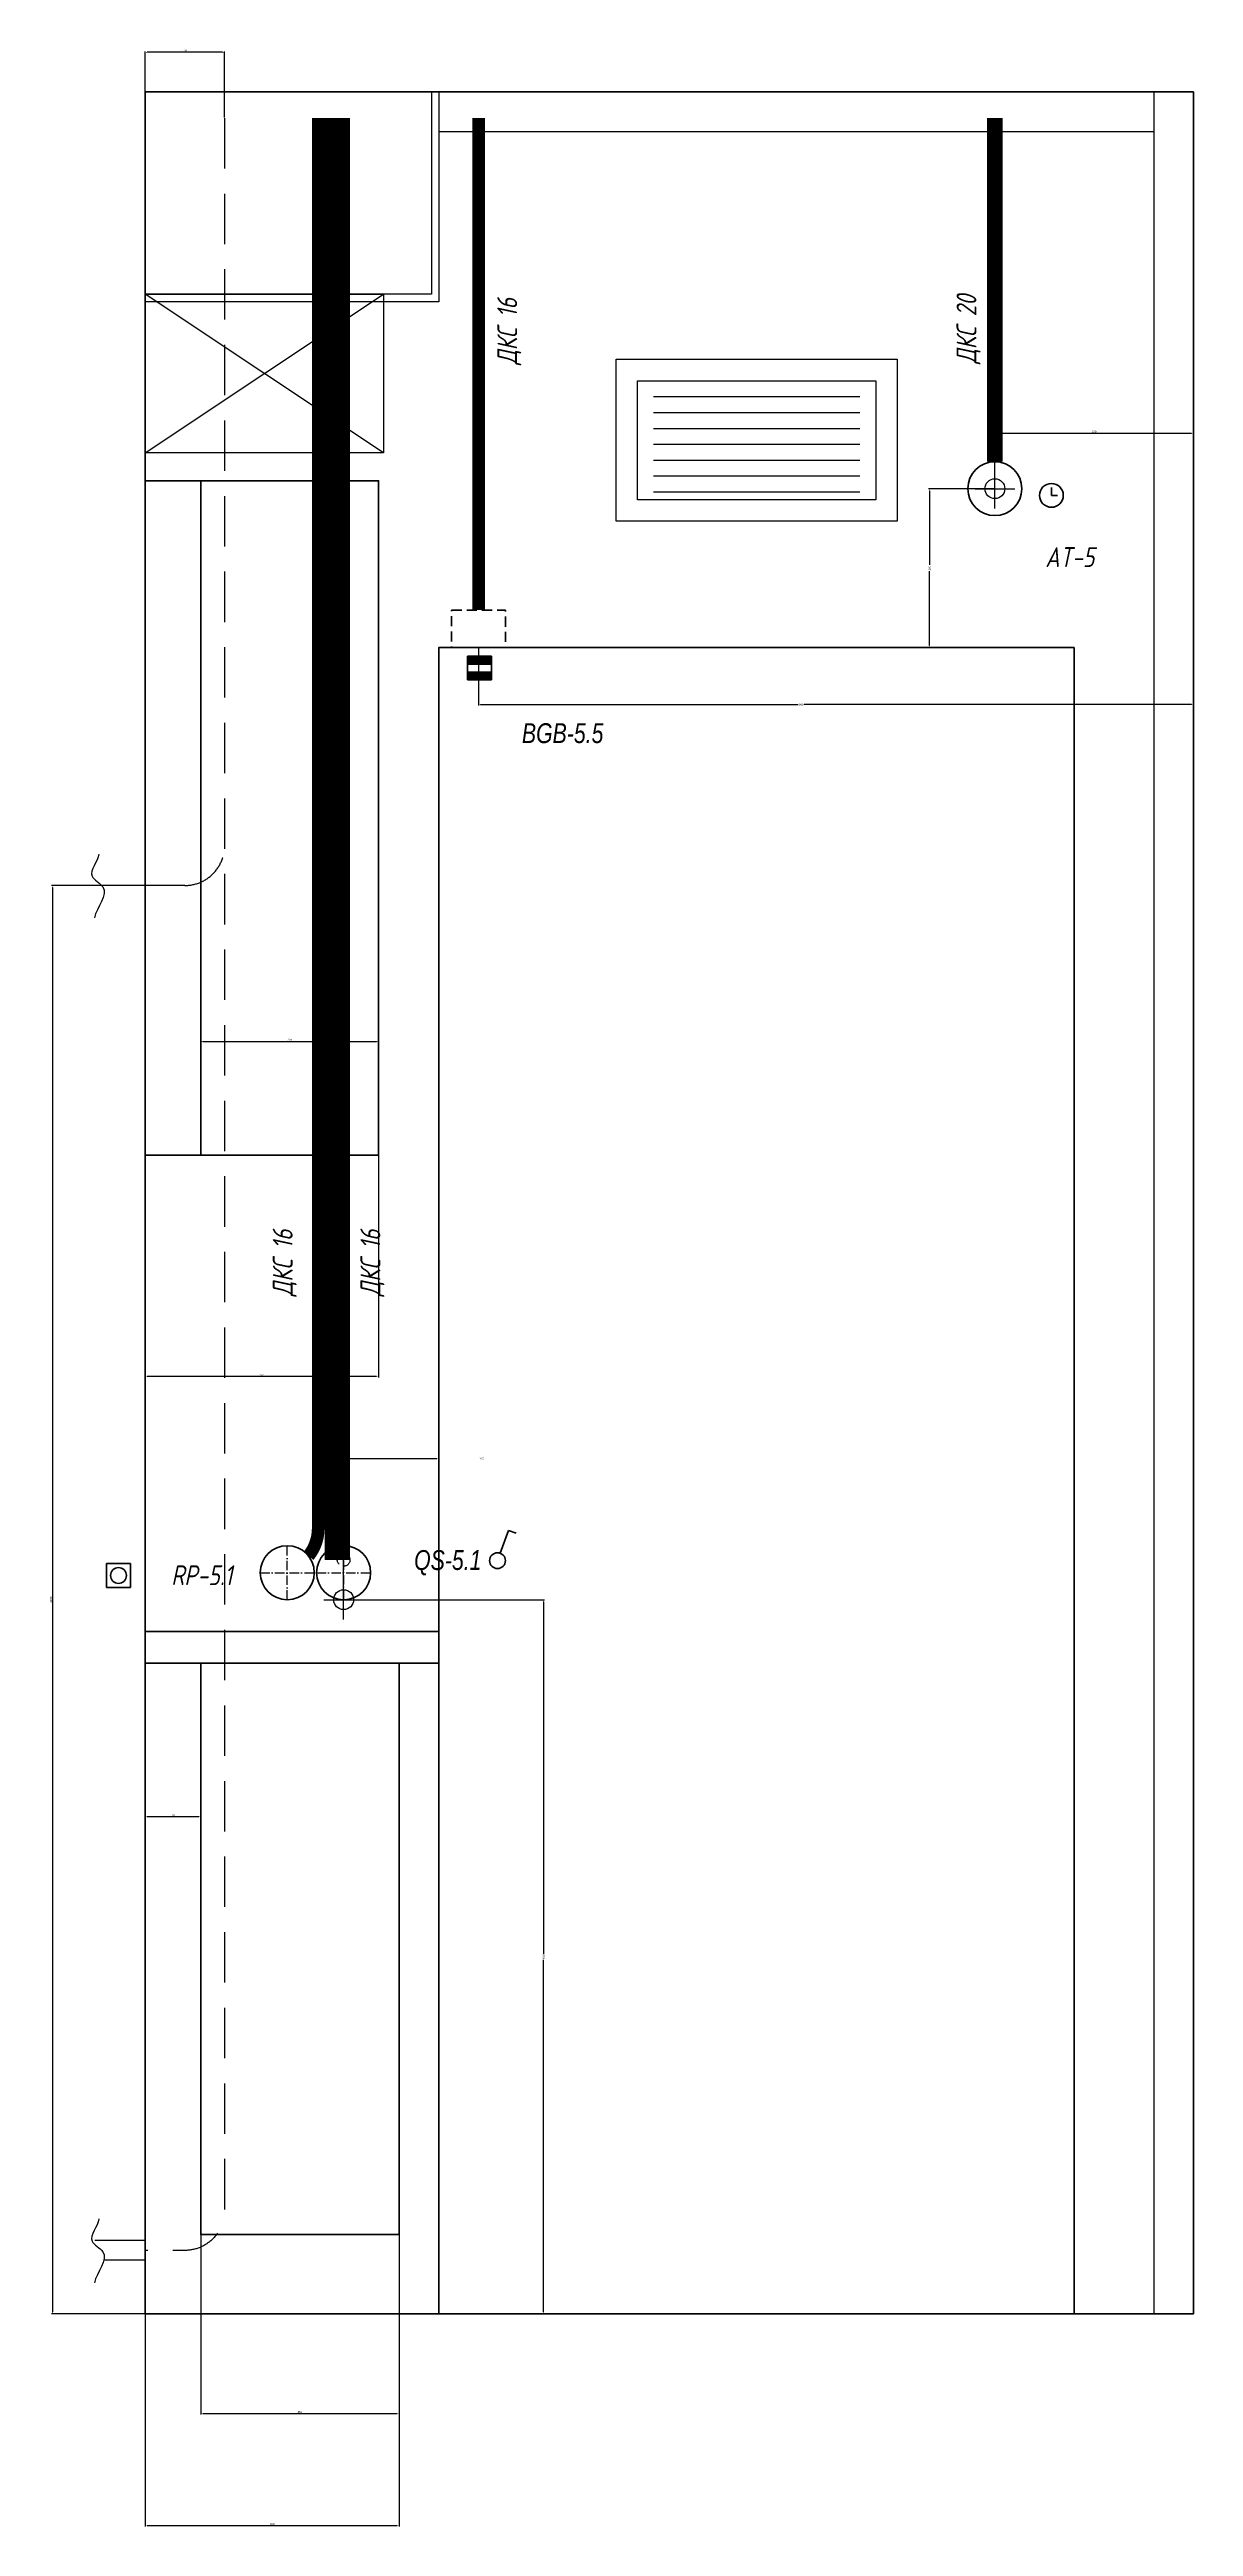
# Model space of a CAD drawing. Header units: millimetres. Extents: x 36689 to 81590, y -49198 to -25401.
# Drawn here: x 54493 to 55933, y -31606 to -28485 of the extents above; entities that cross this region are included whole.
import ezdxf
from ezdxf.enums import TextEntityAlignment as Align

# ---------------------------------------------------------------- set-up
doc = ezdxf.new("R2010")
doc.units = ezdxf.units.MM
doc.header["$PDMODE"] = 34
doc.header["$PDSIZE"] = 25
doc.linetypes.add('ACAD_ISO10W100', pattern=[18.5, 12, -3, 0.5, -3])
doc.linetypes.add('DASHED', pattern=[19.05, 12.7, -6.35])
for name, color, linetype in [('01 Черновое', 7, 'Continuous'), ('02 ОВиК', 7, 'Continuous'), ('02 Розетки', 7, 'Continuous'), ('03 Потолок', 7, 'Continuous'), ('04 Лючки', 7, 'Continuous'), ('04 Освещение', 7, 'Continuous'), ('05 Слаботочка', 7, 'Continuous'), ('06 Авт-ка климата', 7, 'Continuous'), ('08 Пож. и техн. сигн.', 7, 'Continuous'), ('10 Перегородки', 7, 'Continuous'), ('11 Привязка размеры', 7, 'Continuous')]:
    doc.layers.add(name, color=color, linetype=linetype)
doc.layers.add('04 Мебель', color=5, linetype='Continuous', true_color=0x0000ff)
doc.styles.add('QCADDimTextStyle', font='txt')
doc.styles.add('textstyle36', font='FreeSerifItalic.ttf', dxfattribs={"width": 0.8})
doc.styles.add('textstyle40', font='FreeSerifItalic.ttf', dxfattribs={"width": 0.8})
doc.styles.add('textstyle50', font='', dxfattribs={"width": 0.8})
doc.styles.add('textstyle61', font='', dxfattribs={"width": 0.8})
doc.styles.add('textstyle62', font='', dxfattribs={"width": 0.8})
doc.styles.add('textstyle63', font='', dxfattribs={"width": 0.8})
doc.styles.add('textstyle64', font='', dxfattribs={"width": 0.8})
doc.styles.add('textstyle65', font='', dxfattribs={"width": 0.8})
doc.styles.get('textstyle50').set_extended_font_data('ISOCPEUR', italic=True)
doc.styles.get('textstyle61').set_extended_font_data('ISOCPEUR', italic=True)
doc.styles.get('textstyle62').set_extended_font_data('ISOCPEUR', italic=True)
doc.styles.get('textstyle63').set_extended_font_data('ISOCPEUR', italic=True)
doc.styles.get('textstyle64').set_extended_font_data('ISOCPEUR', italic=True)
doc.styles.get('textstyle65').set_extended_font_data('ISOCPEUR', italic=True)
doc.dimstyles.new('QCADDimStyle', dxfattribs={"dimtxt": 2.5, "dimasz": 2.5, "dimexe": 1.25, "dimexo": 0.625, "dimtad": 1, "dimtoh": 1, "dimdec": 4, "dimzin": 0, "dimdsep": 46, "dimtxsty": 'QCADDimTextStyle', "dimcen": 0.09, "dimadec": 0, "dimazin": 0, "dimtfac": 1, "dimtdec": 4, "dimtofl": 0, "dimtmove": 0, "dimatfit": 3, "dimfxl": 1, "dimtolj": 1, "dimtzin": 0, "dimarcsym": 0})

# ---------------------------------------------------------------- blocks, each defined once
blk = doc.blocks.new('кнопка 1')
at = {"color": 0, "lineweight": -2}
for p, q in [((0.35, 0.94), (1.39, 3.78)), ((1.39, 3.78), (2.34, 3.45))]:
    blk.add_line(p, q, dxfattribs=at)
blk.add_circle((0, 0), 1, dxfattribs=at)
blk = doc.blocks.new('регулятор')
at = {"color": 0, "lineweight": -2}
blk.add_lwpolyline([(-1.5, -1.5), (-1.5, 1.5), (1.5, 1.5), (1.5, -1.5)], close=True, dxfattribs=at)
blk.add_circle((0, 0), 1, dxfattribs=at)
blk = doc.blocks.new('*D50')
at = {"layer": '11 Привязка размеры', "color": 0, "lineweight": -2}
for p, q in [((54863.1, -30437.8), (54863.1, -30259.2)), ((54865.6, -30260.5), (54980.6, -30260.5)), ((54983.1, -30437.8), (54983.1, -30259.2))]:
    blk.add_line(p, q, dxfattribs=at)
at = {"layer": '11 Привязка размеры', "color": 0}
for points in [[(54865.6, -30260.1), (54865.6, -30260.9), (54863.1, -30260.5)], [(54980.6, -30260.9), (54980.6, -30260.1), (54983.1, -30260.5)]]:
    blk.add_solid(points, dxfattribs=at)
at = {"layer": 'Defpoints', "color": 0}
for p in [(54983.1, -30260.5), (54863.1, -30438.4), (54983.1, -30438.4)]:
    blk.add_point(p, dxfattribs=at)
at = {"layer": '11 Привязка размеры', "color": 0, "insert": (55036.9, -30260.5), "char_height": 2.5, "attachment_point": 5, "style": 'QCADDimTextStyle'}
blk.add_mtext('120', dxfattribs=at)
blk = doc.blocks.new('*D51')
at = {"layer": '11 Привязка размеры', "color": 0, "lineweight": -2}
for p, q in [((54863.7, -30438.4), (55116.1, -30438.4)), ((55114.9, -30440.9), (55114.9, -30884.5)), ((55114.9, -31335.9), (55114.9, -30892.2)), ((54863.7, -31338.4), (55116.1, -31338.4))]:
    blk.add_line(p, q, dxfattribs=at)
at = {"layer": '11 Привязка размеры', "color": 0}
for points in [[(55115.3, -30440.9), (55114.5, -30440.9), (55114.9, -30438.4)], [(55114.5, -31335.9), (55115.3, -31335.9), (55114.9, -31338.4)]]:
    blk.add_solid(points, dxfattribs=at)
at = {"layer": 'Defpoints', "color": 0}
for p in [(54863.1, -30438.4), (54863.1, -31338.4), (55114.9, -31338.4)]:
    blk.add_point(p, dxfattribs=at)
at = {"layer": '11 Привязка размеры', "color": 0, "insert": (55114.9, -30888.4), "char_height": 2.5, "attachment_point": 5, "rotation": 90, "style": 'QCADDimTextStyle'}
blk.add_mtext('900', dxfattribs=at)
blk = doc.blocks.new('*D52')
at = {"layer": '11 Привязка размеры', "color": 0, "lineweight": -2}
for p, q in [((55682.5, -29038.4), (55599.7, -29038.4)), ((55600.9, -29040.9), (55600.9, -29134.5)), ((55600.9, -29235.9), (55600.9, -29142.2)), ((55782.5, -29238.4), (55599.7, -29238.4))]:
    blk.add_line(p, q, dxfattribs=at)
at = {"layer": '11 Привязка размеры', "color": 0}
for points in [[(55601.3, -29040.9), (55600.5, -29040.9), (55600.9, -29038.4)], [(55600.5, -29235.9), (55601.3, -29235.9), (55600.9, -29238.4)]]:
    blk.add_solid(points, dxfattribs=at)
at = {"layer": 'Defpoints', "color": 0}
for p in [(55683.1, -29038.4), (55600.9, -29238.4), (55783.1, -29238.4)]:
    blk.add_point(p, dxfattribs=at)
at = {"layer": '11 Привязка размеры', "color": 0, "insert": (55600.9, -29138.4), "char_height": 2.5, "attachment_point": 5, "rotation": 90, "style": 'QCADDimTextStyle'}
blk.add_mtext('200', dxfattribs=at)
blk = doc.blocks.new('*D53')
at = {"layer": '11 Привязка размеры', "color": 0, "lineweight": -2}
for p, q in [((55683.1, -29037.8), (55683.1, -28967.2)), ((55685.6, -28968.5), (55930.6, -28968.5)), ((55933.1, -29037.8), (55933.1, -28967.2))]:
    blk.add_line(p, q, dxfattribs=at)
at = {"layer": '11 Привязка размеры', "color": 0}
for points in [[(55685.6, -28968), (55685.6, -28968.9), (55683.1, -28968.5)], [(55930.6, -28968.9), (55930.6, -28968), (55933.1, -28968.5)]]:
    blk.add_solid(points, dxfattribs=at)
at = {"layer": 'Defpoints', "color": 0}
for p in [(55933.1, -28968.5), (55683.1, -29038.4), (55933.1, -29038.4)]:
    blk.add_point(p, dxfattribs=at)
at = {"layer": '11 Привязка размеры', "color": 0, "insert": (55808.1, -28966.6), "char_height": 2.5, "attachment_point": 5, "style": 'QCADDimTextStyle'}
blk.add_mtext('250', dxfattribs=at)
blk = doc.blocks.new('часы')
at = {"color": 0, "lineweight": -2}
for q in [(9893.5, 982.52), (9894.25, 981.52)]:
    blk.add_line((9893.5, 981.52), q, dxfattribs=at)
blk.add_circle((9893.5, 981.52), 1.5, dxfattribs=at)
blk = doc.blocks.new('геркон')
at = {"lineweight": -2}
for points in [[(3, 2), (3, 3), (0, 3), (0, 2)], [(3, 0), (3, 1), (0, 1), (0, 0)]]:
    blk.add_hatch(color=0, dxfattribs=at).paths.add_polyline_path(points, flags=0)
at = {"color": 0, "lineweight": -2}
for p, q in [((0, 0), (0, 3)), ((0, 3), (3, 3)), ((0, 2), (3, 2)), ((0, 1), (3, 1)), ((3, 0), (0, 0)), ((3, 3), (3, 0))]:
    blk.add_line(p, q, dxfattribs=at)
blk = doc.blocks.new('*D54')
at = {"layer": '11 Привязка размеры', "color": 0, "lineweight": -2}
for p, q in [((55033.1, -29239), (55033.1, -29311.8)), ((55933.1, -29239), (55933.1, -29311.8)), ((55035.6, -29310.5), (55435.3, -29310.5)), ((55930.6, -29310.5), (55443, -29310.5))]:
    blk.add_line(p, q, dxfattribs=at)
at = {"layer": '11 Привязка размеры', "color": 0}
for points in [[(55035.6, -29310.1), (55035.6, -29310.9), (55033.1, -29310.5)], [(55930.6, -29310.9), (55930.6, -29310.1), (55933.1, -29310.5)]]:
    blk.add_solid(points, dxfattribs=at)
at = {"layer": 'Defpoints', "color": 0}
for p in [(55033.1, -29238.4), (55933.1, -29238.4), (55933.1, -29310.5)]:
    blk.add_point(p, dxfattribs=at)
at = {"layer": '11 Привязка размеры', "color": 0, "insert": (55439.1, -29310.5), "char_height": 2.5, "attachment_point": 5, "style": 'QCADDimTextStyle'}
blk.add_mtext('900', dxfattribs=at)
blk = doc.blocks.new('*D102')
at = {"layer": '11 Привязка размеры', "color": 0, "lineweight": -2}
for p, q in [((54683.1, -31239), (54683.1, -31465.1)), ((54933.1, -31239), (54933.1, -31465.1)), ((54685.6, -31463.9), (54930.6, -31463.9))]:
    blk.add_line(p, q, dxfattribs=at)
at = {"layer": '11 Привязка размеры', "color": 0}
for points in [[(54685.6, -31463.5), (54685.6, -31464.3), (54683.1, -31463.9)], [(54930.6, -31464.3), (54930.6, -31463.5), (54933.1, -31463.9)]]:
    blk.add_solid(points, dxfattribs=at)
at = {"layer": 'Defpoints', "color": 0}
for p in [(54683.1, -31238.4), (54933.1, -31238.4), (54933.1, -31463.9)]:
    blk.add_point(p, dxfattribs=at)
at = {"layer": '11 Привязка размеры', "color": 0, "insert": (54808.1, -31462), "char_height": 2.5, "attachment_point": 5, "style": 'QCADDimTextStyle'}
blk.add_mtext('250', dxfattribs=at)
blk = doc.blocks.new('*D103')
at = {"layer": '11 Привязка размеры', "color": 0, "lineweight": -2}
for p, q in [((54613.1, -31239), (54613.1, -31606.3)), ((54933.1, -31239), (54933.1, -31606.3)), ((54615.6, -31605), (54930.6, -31605))]:
    blk.add_line(p, q, dxfattribs=at)
at = {"layer": '11 Привязка размеры', "color": 0}
for points in [[(54615.6, -31604.6), (54615.6, -31605.4), (54613.1, -31605)], [(54930.6, -31605.4), (54930.6, -31604.6), (54933.1, -31605)]]:
    blk.add_solid(points, dxfattribs=at)
at = {"layer": 'Defpoints', "color": 0}
for p in [(54613.1, -31238.4), (54933.1, -31238.4), (54933.1, -31605)]:
    blk.add_point(p, dxfattribs=at)
at = {"layer": '11 Привязка размеры', "color": 0, "insert": (54773.1, -31603.1), "char_height": 2.5, "attachment_point": 5, "style": 'QCADDimTextStyle'}
blk.add_mtext('320', dxfattribs=at)
blk = doc.blocks.new('*D104')
at = {"layer": '11 Привязка размеры', "color": 0, "lineweight": -2}
for p, q in [((54613.1, -29879), (54613.1, -30158.3)), ((54907.1, -29879), (54907.1, -30158.3)), ((54904.6, -30157.1), (54615.6, -30157.1))]:
    blk.add_line(p, q, dxfattribs=at)
at = {"layer": '11 Привязка размеры', "color": 0}
for points in [[(54615.6, -30156.7), (54615.6, -30157.5), (54613.1, -30157.1)], [(54904.6, -30157.5), (54904.6, -30156.7), (54907.1, -30157.1)]]:
    blk.add_solid(points, dxfattribs=at)
at = {"layer": 'Defpoints', "color": 0}
for p in [(54613.1, -29878.4), (54907.1, -29878.4), (54613.1, -30157.1)]:
    blk.add_point(p, dxfattribs=at)
at = {"layer": '11 Привязка размеры', "color": 0, "insert": (54760.1, -30155.2), "char_height": 2.5, "attachment_point": 5, "style": 'QCADDimTextStyle'}
blk.add_mtext('294', dxfattribs=at)
blk = doc.blocks.new('*D105')
at = {"layer": '11 Привязка размеры', "color": 0, "lineweight": -2}
for p, q in [((54683.1, -29877.8), (54683.1, -29733.5)), ((54685.6, -29734.8), (54904.6, -29734.8)), ((54907.1, -29877.8), (54907.1, -29733.5))]:
    blk.add_line(p, q, dxfattribs=at)
at = {"layer": '11 Привязка размеры', "color": 0}
for points in [[(54685.6, -29734.4), (54685.6, -29735.2), (54683.1, -29734.8)], [(54904.6, -29735.2), (54904.6, -29734.4), (54907.1, -29734.8)]]:
    blk.add_solid(points, dxfattribs=at)
at = {"layer": 'Defpoints', "color": 0}
for p in [(54907.1, -29734.8), (54683.1, -29878.4), (54907.1, -29878.4)]:
    blk.add_point(p, dxfattribs=at)
at = {"layer": '11 Привязка размеры', "color": 0, "insert": (54795.1, -29732.9), "char_height": 2.5, "attachment_point": 5, "style": 'QCADDimTextStyle'}
blk.add_mtext('224', dxfattribs=at)
blk = doc.blocks.new('*D109')
at = {"layer": '11 Привязка размеры', "color": 0, "lineweight": -2}
for p, q in [((54613.1, -30519), (54613.1, -30713.1)), ((54683.1, -30519), (54683.1, -30713.1)), ((54680.6, -30711.9), (54615.6, -30711.9))]:
    blk.add_line(p, q, dxfattribs=at)
at = {"layer": '11 Привязка размеры', "color": 0}
for points in [[(54615.6, -30711.5), (54615.6, -30712.3), (54613.1, -30711.9)], [(54680.6, -30712.3), (54680.6, -30711.5), (54683.1, -30711.9)]]:
    blk.add_solid(points, dxfattribs=at)
at = {"layer": 'Defpoints', "color": 0}
for p in [(54613.1, -30518.4), (54683.1, -30518.4), (54613.1, -30711.9)]:
    blk.add_point(p, dxfattribs=at)
at = {"layer": '11 Привязка размеры', "color": 0, "insert": (54648.1, -30710), "char_height": 2.5, "attachment_point": 5, "style": 'QCADDimTextStyle'}
blk.add_mtext('70', dxfattribs=at)
blk = doc.blocks.new('*D111')
at = {"layer": '11 Привязка размеры', "color": 0, "lineweight": -2}
for p, q in [((54613.1, -28570.8), (54613.1, -28487.3)), ((54710.6, -28488.5), (54615.6, -28488.5)), ((54713.1, -28570.8), (54713.1, -28487.3))]:
    blk.add_line(p, q, dxfattribs=at)
at = {"layer": '11 Привязка размеры', "color": 0}
for points in [[(54615.6, -28488.1), (54615.6, -28488.9), (54613.1, -28488.5)], [(54710.6, -28488.9), (54710.6, -28488.1), (54713.1, -28488.5)]]:
    blk.add_solid(points, dxfattribs=at)
at = {"layer": 'Defpoints', "color": 0}
for p in [(54613.1, -28488.5), (54613.1, -28571.4), (54713.1, -28571.4)]:
    blk.add_point(p, dxfattribs=at)
at = {"layer": '11 Привязка размеры', "color": 0, "insert": (54663.1, -28486.6), "char_height": 2.5, "attachment_point": 5, "style": 'QCADDimTextStyle'}
blk.add_mtext('100', dxfattribs=at)
blk = doc.blocks.new('*D115')
at = {"layer": '11 Привязка размеры', "color": 0, "lineweight": -2}
for p, q in [((54612.5, -29538.4), (54495.1, -29538.4)), ((54496.3, -29540.9), (54496.3, -31335.9)), ((54612.5, -31338.4), (54495.1, -31338.4))]:
    blk.add_line(p, q, dxfattribs=at)
at = {"layer": '11 Привязка размеры', "color": 0}
for points in [[(54496.8, -29540.9), (54495.9, -29540.9), (54496.3, -29538.4)], [(54495.9, -31335.9), (54496.8, -31335.9), (54496.3, -31338.4)]]:
    blk.add_solid(points, dxfattribs=at)
at = {"layer": 'Defpoints', "color": 0}
for p in [(54613.1, -29538.4), (54496.3, -31338.4), (54613.1, -31338.4)]:
    blk.add_point(p, dxfattribs=at)
at = {"layer": '11 Привязка размеры', "color": 0, "insert": (54494.5, -30438.4), "char_height": 2.5, "attachment_point": 5, "rotation": 90, "style": 'QCADDimTextStyle'}
blk.add_mtext('1800', dxfattribs=at)

msp = doc.modelspace()

# ---------------------------------------------------------------- linework, layer by layer
at = {"layer": '01 Черновое', "lineweight": 40}
for points in [[(55933.11174, -28538.379), (55933.11174, -31338.379), (54613.11174, -31338.379), (54613.11174, -28538.379)], [(55783.11174, -29238.379), (55783.11174, -31338.379), (54983.11174, -31338.379), (54983.11174, -29238.379)]]:
    msp.add_lwpolyline(points, close=True, dxfattribs=at)
at = {"layer": '02 ОВиК', "color": 6, "true_color": 0xff00ff}
for p, q in [((55253.11174, -28922.379), (55513.11174, -28922.379)), ((55253.11174, -28942.379), (55513.11174, -28942.379)), ((55253.11174, -28962.379), (55513.11174, -28962.379)), ((55253.11174, -28982.379), (55513.11174, -28982.379)), ((55253.11174, -29002.379), (55513.11174, -29002.379)), ((55253.11174, -29022.379), (55513.11174, -29022.379)), ((55253.11174, -29042.379), (55513.11174, -29042.379))]:
    msp.add_line(p, q, dxfattribs=at)
msp.add_lwpolyline([(55206.11174, -29079.379), (55206.11174, -28875.379), (55560.11174, -28875.379), (55560.11174, -29079.379)], close=True, dxfattribs=at)
at = {"layer": '02 ОВиК', "color": 6, "true_color": 0xff00ff, "flags": 128}
msp.add_lwpolyline([(55233.11174, -29052.379), (55233.11174, -28902.379), (55533.11174, -28902.379), (55533.11174, -29052.379)], close=True, dxfattribs=at)
at = {"layer": '02 Розетки', "linetype": 'DASHED', "ltscale": 5}
for p, q in [((54663.11174, -29538.379), (54558.52044, -29538.379)), ((54613.11174, -31245.879), (54546.13834, -31245.879)), ((54613.11174, -31270.879), (54561.10024, -31270.879))]:
    msp.add_line(p, q, dxfattribs=at)
at = {"layer": '02 Розетки', "ltscale": 5}
msp.add_line((54613.11174, -31245.879), (54613.11174, -31270.879), dxfattribs=at)
at = {"layer": '02 Розетки', "linetype": 'DASHED', "ltscale": 5, "flags": 128}
msp.add_lwpolyline([(54713.11174, -28571.379), (54713.11174, -31208.379, -0.4142135624), (54663.11174, -31258.379), (54663.11174, -31258.379), (54613.11174, -31258.379)], format="xyb", dxfattribs=at)
at = {"layer": '02 Розетки', "linetype": 'DASHED', "ltscale": 5}
msp.add_arc((54663.11174, -29488.379), 50, 270, 0, dxfattribs=at)
at = {"layer": '03 Потолок', "color": 1, "lineweight": -2, "true_color": 0xff0000}
msp.add_line((54983.11174, -28588.379), (55883.11174, -28588.379), dxfattribs=at)
at = {"layer": '03 Потолок', "color": 1, "lineweight": -2, "true_color": 0xff0000, "flags": 128}
msp.add_lwpolyline([(54983.11174, -28538.379), (54983.11174, -28802.879), (54613.11174, -28802.879)], dxfattribs=at)
at = {"layer": '03 Потолок', "color": 1, "lineweight": -2, "true_color": 0xff0000}
msp.add_lwpolyline([(54973.61174, -28538.379), (54973.61174, -28793.379), (54613.11174, -28793.379)], dxfattribs=at)
at = {"layer": '04 Лючки', "color": 2, "lineweight": -2, "true_color": 0xffff00}
for p, q in [((54913.11174, -28993.379), (54613.11174, -28793.379)), ((54613.11174, -28993.379), (54913.11174, -28793.379))]:
    msp.add_line(p, q, dxfattribs=at)
msp.add_lwpolyline([(54913.11174, -28793.379), (54913.11174, -28993.379), (54613.11174, -28993.379), (54613.11174, -28793.379)], close=True, dxfattribs=at)
at = {"layer": '04 Мебель', "lineweight": 40}
for p, q in [((54683.11174, -29028.379), (54613.11174, -29028.379)), ((54613.11174, -30518.379), (54613.11174, -30478.379)), ((54613.11174, -30478.379), (54933.11113, -30478.379)), ((54933.11113, -30478.379), (54983.11113, -30478.379)), ((54983.11113, -30478.379), (54983.11113, -30518.379)), ((54933.11113, -30518.379), (54613.11174, -30518.379)), ((54983.11113, -30518.379), (54933.11113, -30518.379))]:
    msp.add_line(p, q, dxfattribs=at)
at = {"layer": '04 Мебель', "lineweight": 40, "flags": 128}
for points in [[(54683.11174, -29878.379), (54613.11174, -29878.379), (54613.11174, -29028.379)], [(54683.11174, -29028.379), (54683.11174, -29878.379), (54907.11174, -29878.379), (54907.11174, -29028.379), (54683.11174, -29028.379)]]:
    msp.add_lwpolyline(points, dxfattribs=at)
msp.add_lwpolyline([(54683.11174, -30518.379), (54933.11113, -30518.379), (54933.11113, -31238.379), (54683.11174, -31238.379)], close=True, dxfattribs=at)
at = {"layer": '04 Освещение', "color": 111, "true_color": 0x7fffbf}
msp.add_lwpolyline([(54847.11174, -30388.26634, 16, 16, 0), (54847.11174, -28571.379, 16, 16, 0)], format="xyseb", dxfattribs=at)
at = {"layer": '04 Освещение', "color": 3, "true_color": 0x00ff00, "flags": 128}
msp.add_lwpolyline([(54863.11174, -30388.26634, 16, 16, 0), (54863.11174, -28571.379, 16, 16, 0)], format="xyseb", dxfattribs=at)
at = {"layer": '04 Освещение', "color": 3, "lineweight": 40, "true_color": 0x00ff00}
msp.add_circle((54863.11174, -30404.379), 34, dxfattribs=at)
at = {"layer": '04 Освещение', "color": 3, "linetype": 'DASHED', "true_color": 0x00ff00}
msp.add_circle((54863.11174, -30388.26634), 8, dxfattribs=at)
at = {"layer": '05 Слаботочка', "color": 5, "true_color": 0x0000ff, "flags": 128}
msp.add_lwpolyline([(55683.11174, -29004.379, 20, 20, 0), (55683.11174, -28571.379, 20, 20, 0)], format="xyseb", dxfattribs=at)
at = {"layer": '05 Слаботочка', "color": 5, "lineweight": 40, "true_color": 0x0000ff}
msp.add_circle((55683.11174, -29038.379), 34, dxfattribs=at)
at = {"layer": '06 Авт-ка климата', "flags": 128}
msp.add_lwpolyline([(54818.83909, -30383.36355, 16, 16, 0.1703132264), (54831.11174, -30348.379, 16, 16, 0), (54831.11174, -28571.379, 16, 16, 0)], format="xyseb", dxfattribs=at)
at = {"layer": '06 Авт-ка климата', "lineweight": 40}
msp.add_circle((54792.11174, -30404.379), 34, dxfattribs=at)
at = {"layer": '08 Пож. и техн. сигн.', "flags": 128}
msp.add_lwpolyline([(55033.11174, -29191.379, 16, 16, 0), (55033.11174, -28571.379, 16, 16, 0)], format="xyseb", dxfattribs=at)
at = {"layer": '08 Пож. и техн. сигн.', "linetype": 'DASHED', "lineweight": 40, "flags": 128}
msp.add_lwpolyline([(54999.11174, -29191.379), (55067.11174, -29191.379), (55067.11174, -29238.379), (54999.11174, -29238.379)], close=True, dxfattribs=at)
at = {"layer": '10 Перегородки', "color": 3, "linetype": 'Continuous', "ltscale": 10, "true_color": 0x00ff00}
msp.add_line((55883.11174, -28538.379), (55883.11174, -31338.379), dxfattribs=at)
at = {"layer": '11 Привязка размеры', "linetype": 'ACAD_ISO10W100'}
for p, q in [((54792.11174, -30438.379), (54792.11174, -30370.379)), ((54863.11174, -30370.379), (54863.11174, -30438.379)), ((54758.11174, -30404.379), (54826.11174, -30404.379)), ((54829.11174, -30404.379), (54897.11174, -30404.379))]:
    msp.add_line(p, q, dxfattribs=at)
at = {"layer": '11 Привязка размеры', "start_tangent": (-0.1586780954, -0.9873303713), "end_tangent": (-0.2131670752, -0.9770157614)}
for points in [[(54555.02853, -29498.79463), (54546.40437, -29526.58358), (54559.81973, -29539.99894), (54549.27909, -29579.28676)], [(54555.02853, -31218.79463), (54546.40437, -31246.58358), (54559.81973, -31259.99894), (54549.27909, -31299.28676)]]:
    msp.add_spline(points, degree=3, dxfattribs=at)
at = {"layer": '11 Привязка размеры', "lineweight": -2}
for p in [(55683.11174, -29038.379), (54863.11174, -30438.379)]:
    msp.add_point(p, dxfattribs=at)

# ---------------------------------------------------------------- block references
at = {"layer": '04 Освещение', "color": 3, "lineweight": 40, "true_color": 0x00ff00, "xscale": 10, "yscale": 10, "zscale": 10}
msp.add_blockref('кнопка 1', (55056.8313, -30389.20119), dxfattribs=at)
at = {"layer": '05 Слаботочка', "color": 5, "lineweight": 40, "true_color": 0x0000ff, "xscale": 10, "yscale": 10, "zscale": 10}
msp.add_blockref('часы', (-43180.69719, -38861.97957), dxfattribs=at)
at = {"layer": '06 Авт-ка климата', "lineweight": 40, "xscale": 10, "yscale": 10, "zscale": 10}
msp.add_blockref('регулятор', (54579.56579, -30407.94137), dxfattribs=at)
at = {"layer": '08 Пож. и техн. сигн.', "lineweight": 40, "xscale": 10, "yscale": 10, "zscale": 10}
msp.add_blockref('геркон', (55019.19058, -29279.4219), dxfattribs=at)

# ---------------------------------------------------------------- texts
at = {"layer": '04 Освещение', "linetype": 'Continuous', "style": 'textstyle36', "width": 0.8}
msp.add_text('QS-5.1', height=25, dxfattribs=at).set_placement((55036.61281, -30400.93487), align=Align.RIGHT)
at = {"layer": '04 Освещение', "color": 3, "true_color": 0x00ff00, "insert": (54914.4107, -30055.86699), "char_height": 25, "width": 270.3128547, "attachment_point": 7, "rotation": 90, "style": 'textstyle61'}
msp.add_mtext('{ДКС 16}', dxfattribs=at)
at = {"layer": '05 Слаботочка', "linetype": 'Continuous', "style": 'textstyle62', "width": 0.8}
msp.add_text('AT-5', height=25, dxfattribs=at).set_placement((55808.5477, -29137.14028), align=Align.RIGHT)
at = {"layer": '05 Слаботочка', "color": 5, "true_color": 0x0000ff, "insert": (55634.86464, -28880.74701), "char_height": 25, "width": 270.3128547, "attachment_point": 1, "rotation": 90, "style": 'textstyle63'}
msp.add_mtext('{ДКС 20}', dxfattribs=at)
at = {"layer": '06 Авт-ка климата', "linetype": 'Continuous', "style": 'textstyle50', "width": 0.8}
msp.add_text('RP-5.1', height=25, dxfattribs=at).set_placement((54723.11591, -30420.06385), align=Align.RIGHT)
at = {"layer": '06 Авт-ка климата', "insert": (54804.00592, -30055.86699), "char_height": 25, "width": 270.3128547, "attachment_point": 7, "rotation": 90, "style": 'textstyle64'}
msp.add_mtext('{ДКС 16}', dxfattribs=at)
at = {"layer": '08 Пож. и техн. сигн.', "linetype": 'Continuous', "style": 'textstyle40', "width": 0.8}
msp.add_text('BGB-5.5', height=25, dxfattribs=at).set_placement((55190.16037, -29358.94781), align=Align.RIGHT)
at = {"layer": '08 Пож. и техн. сигн.', "insert": (55086.74121, -28882.08043), "char_height": 25, "width": 270.3128547, "attachment_point": 7, "rotation": 90, "style": 'textstyle65'}
msp.add_mtext('{ДКС 16}', dxfattribs=at)

# ---------------------------------------------------------------- dimensions: what is measured, and where the dimension line sits
at = {"layer": '11 Привязка размеры'}
for base, p1, p2, picture, middle in [((54613.11174, -28488.51358), (54713.11174, -28571.379), (54613.11174, -28571.379), '*D111', (54663.11174, -28486.63858)), ((55933.11174, -28968.45463), (55683.11174, -29038.379), (55933.11174, -29038.379), '*D53', (55808.11174, -28966.57963)), ((54907.11174, -29734.78064), (54683.11174, -29878.379), (54907.11174, -29878.379), '*D105', (54795.11174, -29732.90564)), ((54613.11174, -30157.09457), (54907.11174, -29878.379), (54613.11174, -29878.379), '*D104', (54760.11174, -30155.21957)), ((54613.11174, -30711.88941), (54683.11174, -30518.379), (54613.11174, -30518.379), '*D109', (54648.11174, -30710.01441)), ((54933.11113, -31605.00225), (54613.11174, -31238.379), (54933.11113, -31238.379), '*D103', (54773.11144, -31603.12725)), ((54933.11113, -31463.89568), (54683.11174, -31238.379), (54933.11113, -31238.379), '*D102', (54808.11144, -31462.02068))]:
    dim = msp.add_linear_dim(base=base, p1=p1, p2=p2, dimstyle='QCADDimStyle', override={"dimtxt": 2.5, "dimasz": 2.5, "dimexe": 1.25, "dimexo": 0.625, "dimgap": 0.625, "dimtad": 1, "dimtih": 0, "dimtoh": 0, "dimdec": 2, "dimzin": 8, "dimdsep": 44, "dimcen": 2.5, "dimclrd": 0, "dimclre": 0, "dimclrt": 0, "dimtdec": 2, "dimtofl": 1, "dimtmove": 2, "dimfxl": 1, "dimfxlon": 0, "dimtolj": 0, "dimtzin": 8}, dxfattribs=at)
    dim.commit()
    dim.dimension.update_dxf_attribs({"geometry": picture, "text_midpoint": middle})
for base, p1, p2, angle, picture, middle in [((55600.91591, -29238.379), (55683.11174, -29038.379), (55783.11174, -29238.379), 90, '*D52', (55600.91591, -29138.379)), ((54983.11174, -30260.48111), (54863.11174, -30438.379), (54983.11174, -30438.379), 180, '*D50', (55036.92126, -30260.48111)), ((55114.87231, -31338.379), (54863.11174, -30438.379), (54863.11174, -31338.379), 90, '*D51', (55114.87231, -30888.379))]:
    dim = msp.add_linear_dim(base=base, p1=p1, p2=p2, angle=angle, dimstyle='QCADDimStyle', override={"dimtxt": 2.5, "dimasz": 2.5, "dimexe": 1.25, "dimexo": 0.625, "dimgap": 0.625, "dimtad": 1, "dimtih": 0, "dimtoh": 0, "dimdec": 2, "dimzin": 8, "dimdsep": 44, "dimcen": 2.5, "dimclrd": 0, "dimclre": 0, "dimclrt": 0, "dimtdec": 2, "dimtofl": 1, "dimtmove": 2, "dimfxl": 1, "dimfxlon": 0, "dimtolj": 0, "dimtzin": 8}, dxfattribs=at)
    dim.commit()
    dim.dimension.update_dxf_attribs({"geometry": picture, "text_midpoint": middle, "dimtype": 160})
dim = msp.add_linear_dim(base=(55933.11174, -29310.53123), p1=(55033.11174, -29238.379), p2=(55933.11174, -29238.379), dimstyle='QCADDimStyle', override={"dimtxt": 2.5, "dimasz": 2.5, "dimexe": 1.25, "dimexo": 0.625, "dimgap": 0.625, "dimtad": 1, "dimtih": 0, "dimtoh": 0, "dimdec": 2, "dimzin": 8, "dimdsep": 44, "dimcen": 2.5, "dimclrd": 0, "dimclre": 0, "dimclrt": 0, "dimtdec": 2, "dimtofl": 1, "dimtmove": 2, "dimfxl": 1, "dimfxlon": 0, "dimtolj": 0, "dimtzin": 8}, dxfattribs=at)
dim.commit()
dim.dimension.update_dxf_attribs({"geometry": '*D54', "text_midpoint": (55439.11364, -29310.53123), "dimtype": 160})
dim = msp.add_linear_dim(base=(54496.34078, -31338.379), p1=(54613.11174, -29538.379), p2=(54613.11174, -31338.379), angle=90, dimstyle='QCADDimStyle', override={"dimtxt": 2.5, "dimasz": 2.5, "dimexe": 1.25, "dimexo": 0.625, "dimgap": 0.625, "dimtad": 1, "dimtih": 0, "dimtoh": 0, "dimdec": 2, "dimzin": 8, "dimdsep": 44, "dimcen": 2.5, "dimclrd": 0, "dimclre": 0, "dimclrt": 0, "dimtdec": 2, "dimtofl": 1, "dimtmove": 2, "dimfxl": 1, "dimfxlon": 0, "dimtolj": 0, "dimtzin": 8}, dxfattribs=at)
dim.commit()
dim.dimension.update_dxf_attribs({"geometry": '*D115', "text_midpoint": (54494.46578, -30438.379)})

doc.saveas('drawing.dxf')
